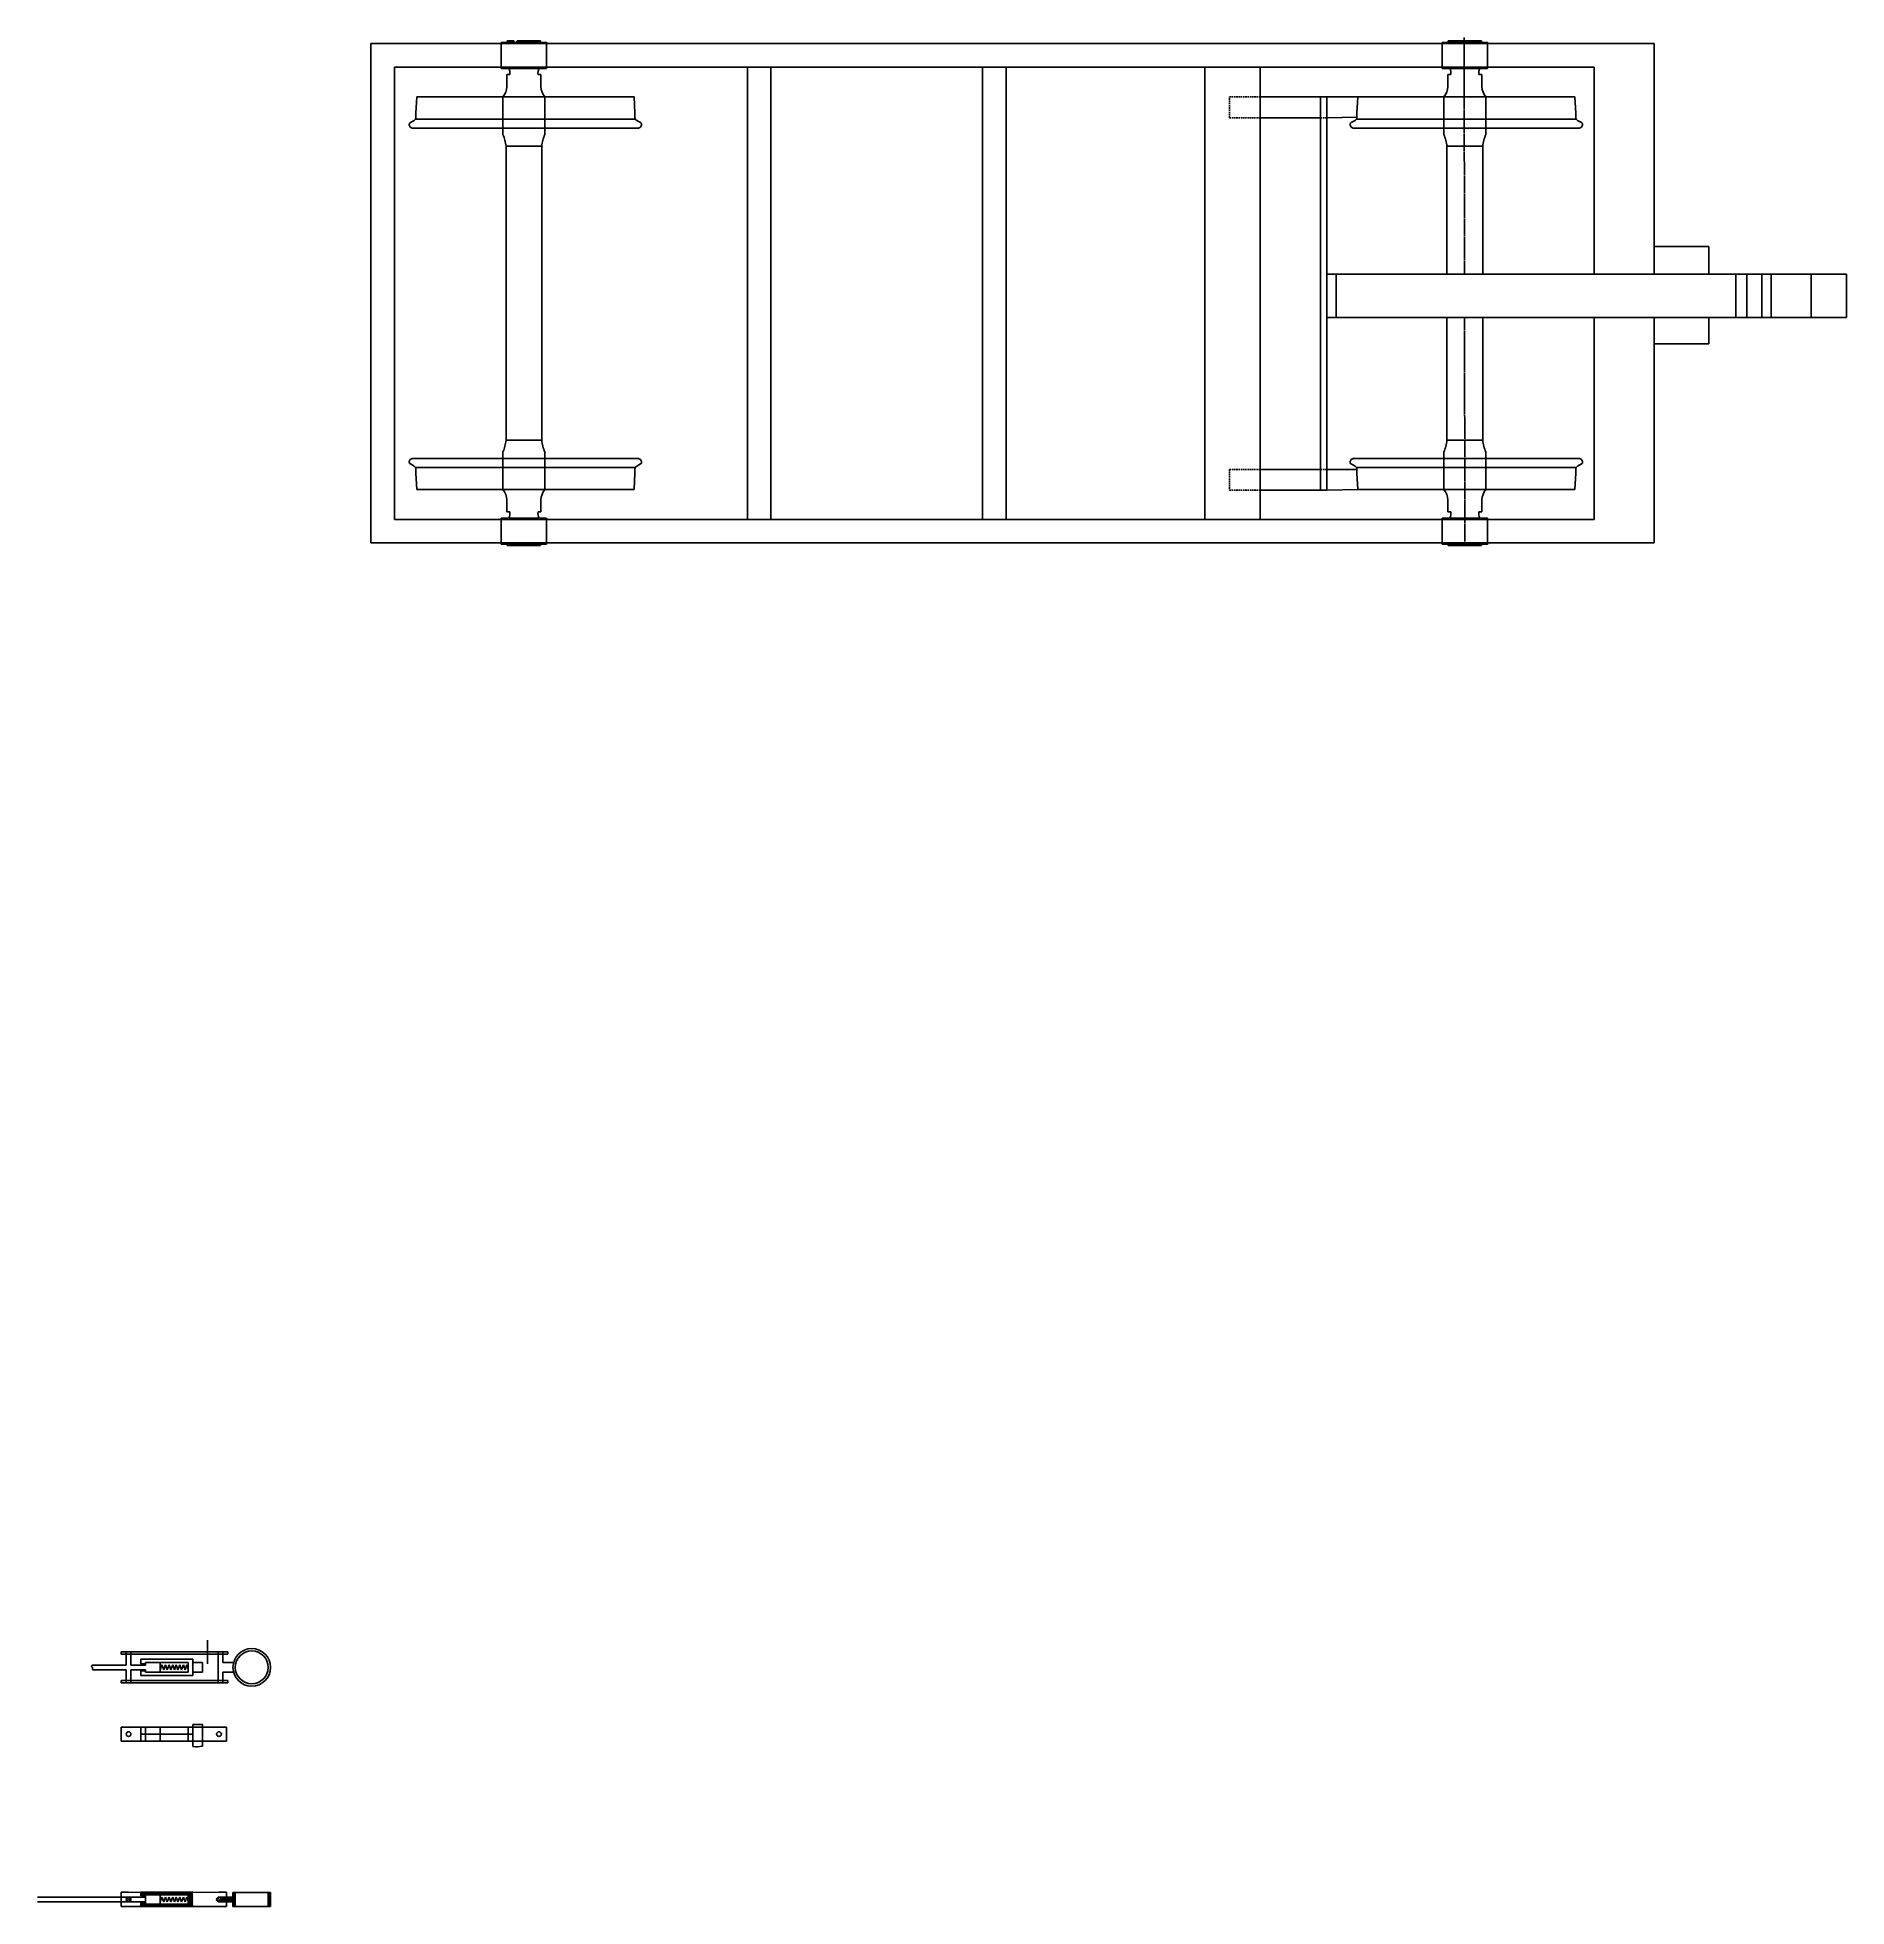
# Model space of a CAD drawing. Header units: millimetres. Extents: x -5057 to 33615, y -6628 to 11138.
# Drawn here: x 15560 to 23252, y 3190 to 11138 of the extents above; entities that cross this region are included whole.
import ezdxf

# ---------------------------------------------------------------- set-up
doc = ezdxf.new("R2010")
doc.units = ezdxf.units.MM
for name, pattern in [('ACISOTGL', [3, 2, -1]), ('ACISOWELD', [3, 2, -1]), ('AM_ISO08W050', [18, 12, -1.5, 3, -1.5]), ('HIDDEN', [9.525, 6.35, -3.175])]:
    doc.linetypes.add(name, pattern=pattern)

msp = doc.modelspace()

# ---------------------------------------------------------------- hatches: boundary and pattern name
h = msp.add_hatch()
h.set_pattern_fill('ANSI31', color=256, scale=2)
h.set_pattern_definition([(45, (6138.813, -843.377), (-4.490128, 4.490128), [])])
edge = h.paths.add_edge_path()
edge.add_arc((15948.02, 3220.046), 10, 0, 360)
edge = h.paths.add_edge_path()
edge.add_arc((16332.251, 3220.046), 10, 0, 360)
h = msp.add_hatch()
h.set_pattern_fill('ANSI31', color=256)
h.set_pattern_definition([(45, (6081.0773, -843.3768), (-2.245064, 2.245064), [])])
h.paths.add_polyline_path([(16221.677, 3250.349), (15999.614, 3250.349), (15999.614, 3235.046), (16019.614, 3235.046), (16019.614, 3240.046), (16201.727, 3240.046), (16201.727, 3220.046), (16221.677, 3220.046)])
h.paths.add_polyline_path([(16221.677, 3220.046), (16201.727, 3220.046), (16201.727, 3200.046), (16019.614, 3200.046), (16019.614, 3205.046), (15999.614, 3205.046), (15999.614, 3189.744), (16221.677, 3189.744)])
h = msp.add_hatch()
h.set_pattern_fill('ANSI31', color=256, angle=90)
h.set_pattern_definition([(135, (6081.0773, -843.3768), (-2.245064, -2.245064), [])])
h.paths.add_polyline_path([(16391.589, 3210.046), (16391.589, 3189.744), (16401.589, 3189.744), (16401.589, 3249.676), (16391.589, 3249.676), (16391.589, 3230.837), (16331.984, 3230.043, -0.42203967), (16342.251, 3220.046, -0.41421356), (16332.251, 3210.046)])
h.paths.add_polyline_path([(16541.567, 3189.744), (16551.567, 3189.744), (16551.567, 3249.676), (16541.567, 3249.676)])

# ---------------------------------------------------------------- linework, layer by layer
at = {"linetype": 'AM_ISO08W050'}
for p, q in [((21625.692, 11138.102), (21627.019, 10131.731)), ((21627.263, 9946.326), (21628.535, 8980.948))]:
    msp.add_line(p, q, dxfattribs=at)
for p, q in [((16978.412, 9088.184), (16978.412, 11111.474)), ((16978.412, 11111.474), (17725.078, 11111.474)), ((17558.535, 11116.948), (17532.115, 11116.948)), ((17532.115, 11105.948), (17532.115, 11116.948)), ((17558.535, 11116.948), (17532.115, 11116.948)), ((17532.115, 11105.948), (17532.115, 11116.948)), ((17532.115, 11017.948), (17532.115, 11105.948)), ((17557.535, 11117.948), (17557.535, 11122.948)), ((17557.535, 11122.948), (17587.32, 11122.948)), ((17557.535, 11117.948), (17557.535, 11122.948)), ((17557.535, 11122.948), (17587.32, 11122.948)), ((17557.535, 11117.948), (17564.221, 11117.948)), ((17557.535, 11117.948), (17564.221, 11117.948)), ((17564.221, 11116.948), (17558.535, 11116.941)), ((17692.849, 11116.948), (17558.535, 11116.941)), ((17564.221, 11117.948), (17589.066, 11117.948)), ((17564.221, 11117.948), (17589.066, 11117.948)), ((17564.221, 11116.942), (17564.221, 11117.948)), ((17564.285, 11117.948), (17589.066, 11117.948)), ((17564.285, 11117.948), (17589.066, 11117.948)), ((17564.285, 11117.948), (17589.066, 11117.948)), ((17564.285, 11117.948), (17589.066, 11117.948)), ((17589.066, 11117.948), (17589.86, 11117.948)), ((17589.066, 11117.948), (17589.86, 11117.948)), ((17596.21, 11118.948), (17597.004, 11118.948)), ((17596.21, 11118.948), (17597.004, 11118.948)), ((17596.21, 11117.948), (17597.004, 11117.948)), ((17596.21, 11117.948), (17597.004, 11117.948)), ((17597.004, 11117.948), (17692.785, 11117.948)), ((17597.004, 11117.948), (17692.785, 11117.948)), ((17597.004, 11117.948), (17699.522, 11117.948)), ((17597.004, 11117.948), (17692.785, 11117.948)), ((17597.004, 11117.948), (17692.785, 11117.948)), ((17597.004, 11117.948), (17699.522, 11117.948)), ((17598.036, 11123.948), (17598.75, 11123.948)), ((17598.75, 11122.948), (17628.535, 11122.948)), ((17598.75, 11122.948), (17628.535, 11122.948)), ((17628.535, 11123.948), (17628.535, 11124.842)), ((17628.535, 11123.948), (17628.535, 11124.842)), ((17628.535, 11122.948), (17699.522, 11122.948)), ((17628.535, 11122.948), (17699.522, 11122.948)), ((17628.535, 11117.948), (17628.535, 11118.948)), ((17628.535, 11117.948), (17628.535, 11118.948)), ((17698.527, 11116.948), (17692.849, 11116.948)), ((17698.527, 11116.948), (17692.849, 11116.948)), ((17698.524, 11116.975), (17724.955, 11117.001)), ((17698.524, 11116.975), (17724.955, 11117.001)), ((17699.522, 11117.948), (17699.522, 11122.948)), ((17699.522, 11117.948), (17699.522, 11122.948)), ((17704.537, 11113.698), (17704.541, 11113.698)), ((17704.537, 11113.698), (17704.541, 11113.698)), ((17724.955, 11117.948), (17724.955, 11005.948)), ((17724.955, 11117.948), (17724.955, 11005.948)), ((17724.955, 11111.474), (22278.412, 11111.474)), ((21558.535, 11116.948), (21532.115, 11116.948)), ((21532.115, 11105.948), (21532.115, 11116.948)), ((21558.535, 11116.948), (21532.115, 11116.948)), ((21532.115, 11105.948), (21532.115, 11116.948)), ((21532.115, 11017.948), (21532.115, 11105.948)), ((21557.535, 11117.948), (21557.535, 11122.948)), ((21557.535, 11122.948), (21587.32, 11122.948)), ((21557.535, 11117.948), (21557.535, 11122.948)), ((21557.535, 11122.948), (21598.75, 11122.948)), ((21557.535, 11117.948), (21564.221, 11117.948)), ((21557.535, 11117.948), (21564.221, 11117.948)), ((21564.221, 11116.948), (21558.535, 11116.941)), ((21692.849, 11116.948), (21558.535, 11116.941)), ((21564.221, 11117.948), (21589.066, 11117.948)), ((21564.221, 11117.948), (21589.066, 11117.948)), ((21564.221, 11116.942), (21564.221, 11117.948)), ((21564.285, 11117.948), (21589.066, 11117.948)), ((21564.285, 11117.948), (21589.066, 11117.948)), ((21564.285, 11117.948), (21589.066, 11117.948)), ((21564.285, 11117.948), (21589.066, 11117.948)), ((21589.066, 11117.948), (21589.86, 11117.948)), ((21589.066, 11117.948), (21596.21, 11117.948)), ((21596.21, 11117.948), (21597.004, 11117.948)), ((21596.21, 11117.948), (21597.004, 11117.948)), ((21597.004, 11117.948), (21692.785, 11117.948)), ((21597.004, 11117.948), (21692.785, 11117.948)), ((21597.004, 11117.948), (21699.522, 11117.948)), ((21597.004, 11117.948), (21692.785, 11117.948)), ((21597.004, 11117.948), (21692.785, 11117.948)), ((21597.004, 11117.948), (21699.522, 11117.948)), ((21598.75, 11122.948), (21628.535, 11122.948)), ((21598.75, 11122.948), (21628.535, 11122.948)), ((21628.535, 11122.948), (21699.522, 11122.948)), ((21628.535, 11122.948), (21699.522, 11122.948)), ((21687.217, 11116.942), (21687.217, 11117.948)), ((21698.527, 11116.948), (21692.849, 11116.948)), ((21698.527, 11116.948), (21692.849, 11116.948)), ((21698.524, 11116.975), (21724.955, 11117.001)), ((21698.524, 11116.975), (21724.955, 11117.001)), ((21699.522, 11117.948), (21699.522, 11122.948)), ((21699.522, 11117.948), (21699.522, 11122.948)), ((21724.955, 11117.948), (21724.955, 11005.948)), ((21724.955, 11117.948), (21724.955, 11005.948)), ((22433.772, 11111.474), (22278.412, 11111.474)), ((22433.772, 10131.731), (22433.772, 11111.474)), ((22433.772, 11111.474), (22433.772, 10131.731)), ((17078.412, 9088.184), (17078.412, 11011.711)), ((17628.412, 11011.711), (17078.412, 11011.711)), ((17532.115, 11017.948), (17532.115, 11014.448)), ((17532.115, 11017.948), (17532.115, 11014.448)), ((17532.115, 11009.18), (17532.115, 11014.448)), ((17532.115, 11009.18), (17532.115, 11014.448)), ((17532.115, 11005.948), (17532.115, 11009.18)), ((17532.115, 11005.948), (17532.115, 11009.18)), ((17532.115, 11005.948), (17561.381, 11005.948)), ((17532.115, 11005.948), (17561.381, 11005.948)), ((17556.035, 10979.948), (17556.035, 10928.948)), ((17556.035, 10979.948), (17568.535, 10979.948)), ((17556.035, 10979.948), (17556.035, 10928.948)), ((17556.035, 10979.948), (17568.535, 10979.948)), ((17561.381, 11005.948), (17564.221, 11005.948)), ((17561.381, 11005.948), (17564.221, 11005.948)), ((17561.381, 11005.948), (17564.221, 11005.948)), ((17561.381, 11005.948), (17564.221, 11005.948)), ((17564.221, 11005.948), (17692.785, 11005.948)), ((17628.412, 11011.711), (18628.412, 11011.711)), ((17688.535, 10979.948), (17701.035, 10979.948)), ((17688.535, 10979.948), (17701.035, 10979.948)), ((17695.689, 11005.948), (17692.849, 11005.948)), ((17695.689, 11005.948), (17692.849, 11005.948)), ((17695.689, 11005.948), (17692.849, 11005.948)), ((17695.689, 11005.948), (17692.849, 11005.948)), ((17724.955, 11005.948), (17695.689, 11005.948)), ((17724.955, 11005.948), (17695.689, 11005.948)), ((17701.035, 10979.948), (17701.035, 10928.948)), ((17701.035, 10979.948), (17701.035, 10928.948)), ((18578.412, 9088.184), (18578.412, 11011.711)), ((18628.412, 11011.711), (19628.412, 11011.711)), ((18678.412, 9088.184), (18678.412, 11011.711)), ((19578.412, 9088.184), (19578.412, 11011.711)), ((19628.412, 11011.711), (20628.412, 11011.711)), ((19678.412, 9088.184), (19678.412, 11011.711)), ((20522.51, 9088.184), (20522.51, 11011.711)), ((20758.163, 11011.711), (20550.363, 11011.711)), ((20628.412, 11011.711), (21628.412, 11011.711)), ((20758.163, 9088.184), (20758.163, 11011.711)), ((21532.115, 11017.948), (21532.115, 11014.448)), ((21532.115, 11017.948), (21532.115, 11014.448)), ((21532.115, 11009.18), (21532.115, 11014.448)), ((21532.115, 11009.18), (21532.115, 11014.448)), ((21532.115, 11005.948), (21532.115, 11009.18)), ((21532.115, 11005.948), (21532.115, 11009.18)), ((21532.115, 11005.948), (21561.381, 11005.948)), ((21532.115, 11005.948), (21561.381, 11005.948)), ((21556.035, 10979.948), (21556.035, 10928.948)), ((21556.035, 10979.948), (21568.535, 10979.948)), ((21556.035, 10979.948), (21556.035, 10928.948)), ((21556.035, 10979.948), (21568.535, 10979.948)), ((21561.381, 11005.948), (21564.221, 11005.948)), ((21561.381, 11005.948), (21564.221, 11005.948)), ((21561.381, 11005.948), (21564.221, 11005.948)), ((21561.381, 11005.948), (21564.221, 11005.948)), ((21564.221, 11005.948), (21692.785, 11005.948)), ((21628.412, 11011.711), (22178.412, 11011.711)), ((21688.535, 10979.948), (21701.035, 10979.948)), ((21688.535, 10979.948), (21701.035, 10979.948)), ((21695.689, 11005.948), (21692.849, 11005.948)), ((21695.689, 11005.948), (21692.849, 11005.948)), ((21695.689, 11005.948), (21692.849, 11005.948)), ((21695.689, 11005.948), (21692.849, 11005.948)), ((21724.955, 11005.948), (21695.689, 11005.948)), ((21724.955, 11005.948), (21695.689, 11005.948)), ((21701.035, 10979.948), (21701.035, 10928.948)), ((21701.035, 10979.948), (21701.035, 10928.948)), ((22178.412, 10131.731), (22178.412, 11011.711)), ((17169.735, 10815.448), (17173.207, 10884.948)), ((17169.735, 10815.448), (17173.207, 10884.948)), ((17169.735, 10798.855), (17169.735, 10815.448)), ((17169.735, 10798.855), (17169.735, 10815.448)), ((18096.563, 10884.948), (17173.207, 10884.948)), ((18096.563, 10884.948), (17173.207, 10884.948)), ((17539.535, 10884.948), (17539.535, 10724.948)), ((17628.535, 10884.948), (17539.535, 10884.948)), ((17539.535, 10884.948), (17539.535, 10724.948)), ((17628.535, 10884.948), (17539.535, 10884.948)), ((17628.535, 10884.948), (17717.535, 10884.948)), ((17628.535, 10884.948), (17717.535, 10884.948)), ((17717.535, 10724.948), (17717.535, 10884.948)), ((17717.535, 10724.948), (17717.535, 10884.948)), ((18100.035, 10815.448), (18096.563, 10884.948)), ((18100.035, 10815.448), (18096.563, 10884.948)), ((18100.035, 10798.855), (18100.035, 10815.448)), ((18100.035, 10798.855), (18100.035, 10815.448)), ((21014.915, 10884.948), (20758.163, 10884.948)), ((21014.915, 9212.641), (21014.915, 10884.948)), ((21014.915, 10884.948), (21041.517, 10884.948)), ((21041.517, 9212.641), (21041.517, 10884.948)), ((21041.517, 10884.948), (21173.207, 10884.948)), ((21041.517, 10884.948), (21041.517, 10796.548)), ((21169.735, 10815.448), (21173.207, 10884.948)), ((21169.735, 10815.448), (21173.207, 10884.948)), ((21173.207, 10884.948), (21169.735, 10815.448)), ((21169.735, 10798.855), (21169.735, 10815.448)), ((21169.735, 10798.855), (21169.735, 10815.448)), ((22096.563, 10884.948), (21173.207, 10884.948)), ((22096.563, 10884.948), (21173.207, 10884.948)), ((21539.535, 10884.948), (21539.535, 10724.948)), ((21628.535, 10884.948), (21539.535, 10884.948)), ((21539.535, 10884.948), (21539.535, 10724.948)), ((21628.535, 10884.948), (21539.535, 10884.948)), ((21628.535, 10884.948), (21717.535, 10884.948)), ((21628.535, 10884.948), (21717.535, 10884.948)), ((21717.535, 10724.948), (21717.535, 10884.948)), ((21717.535, 10724.948), (21717.535, 10884.948)), ((22100.035, 10815.448), (22096.563, 10884.948)), ((22100.035, 10815.448), (22096.563, 10884.948)), ((22100.035, 10798.855), (22100.035, 10815.448)), ((22100.035, 10798.855), (22100.035, 10815.448)), ((17145.817, 10775.809), (17142.671, 10773.993)), ((17145.817, 10775.809), (17142.671, 10773.993)), ((17161.735, 10784.999), (17145.817, 10775.809)), ((17161.735, 10784.999), (17145.817, 10775.809)), ((17157.235, 10751.948), (18112.535, 10751.948)), ((17157.235, 10751.948), (18112.535, 10751.948)), ((18102.179, 10790.855), (17167.592, 10790.855)), ((18102.179, 10790.855), (17167.592, 10790.855)), ((18108.035, 10784.999), (18123.954, 10775.809)), ((18108.035, 10784.999), (18123.954, 10775.809)), ((18123.954, 10775.809), (18127.099, 10773.993)), ((18123.954, 10775.809), (18127.099, 10773.993)), ((18128.535, 10768.053), (18128.535, 10767.948)), ((18128.535, 10768.053), (18128.535, 10767.948)), ((20758.163, 10796.548), (21014.915, 10796.548)), ((21041.517, 10796.548), (21169.735, 10798.855)), ((21145.817, 10775.809), (21142.671, 10773.993)), ((21145.817, 10775.809), (21142.671, 10773.993)), ((21161.735, 10784.999), (21145.817, 10775.809)), ((21161.735, 10784.999), (21145.817, 10775.809)), ((21157.235, 10751.948), (22112.535, 10751.948)), ((21157.235, 10751.948), (22112.535, 10751.948)), ((22102.179, 10790.855), (21167.592, 10790.855)), ((22102.179, 10790.855), (21167.592, 10790.855)), ((22108.035, 10784.999), (22123.954, 10775.809)), ((22108.035, 10784.999), (22123.954, 10775.809)), ((22123.954, 10775.809), (22127.099, 10773.993)), ((22123.954, 10775.809), (22127.099, 10773.993)), ((22128.535, 10768.053), (22128.535, 10767.948)), ((22128.535, 10768.053), (22128.535, 10767.948)), ((17552.535, 9424.948), (17552.535, 10674.948)), ((17628.535, 10674.948), (17552.535, 10674.948)), ((17552.535, 9424.948), (17552.535, 10674.948)), ((17628.535, 10674.948), (17552.535, 10674.948)), ((17628.535, 10674.948), (17704.535, 10674.948)), ((17628.535, 10674.948), (17704.535, 10674.948)), ((17704.535, 9424.948), (17704.535, 10674.948)), ((17704.535, 9424.948), (17704.535, 10674.948)), ((21552.535, 10131.731), (21552.535, 10674.948)), ((21628.535, 10674.948), (21552.535, 10674.948)), ((21552.535, 10131.731), (21552.535, 10674.948)), ((21628.535, 10674.948), (21552.535, 10674.948)), ((21628.535, 10674.948), (21704.535, 10674.948)), ((21628.535, 10674.948), (21704.535, 10674.948)), ((21704.535, 10131.731), (21704.535, 10674.948)), ((21704.535, 10131.731), (21704.535, 10674.948)), ((22433.772, 10131.731), (22433.772, 10248.897)), ((22433.772, 10248.897), (22665.472, 10248.897)), ((22665.472, 10248.897), (22665.472, 10131.731)), ((20758.163, 10049.961), (20758.163, 10131.731)), ((21014.915, 10131.731), (21014.915, 9971.352)), ((21041.517, 10049.924), (21041.517, 10131.731)), ((21041.517, 10131.731), (22891.759, 10131.731)), ((21081.545, 9946.326), (21081.545, 10131.731)), ((22779.993, 9946.326), (22779.993, 10131.731)), ((22826.745, 9946.326), (22826.745, 10131.731)), ((22891.759, 10131.731), (22891.759, 9946.326)), ((22891.759, 10131.731), (23251.5, 10131.731)), ((22930.429, 9946.326), (22930.429, 10131.731)), ((23100.303, 9946.326), (23100.303, 10131.731)), ((23251.5, 10131.731), (23251.5, 9946.326)), ((22891.759, 9946.326), (21041.517, 9946.326)), ((21552.535, 9424.948), (21552.535, 9946.326)), ((21552.535, 9424.948), (21552.535, 9946.326)), ((21704.535, 9424.948), (21704.535, 9946.326)), ((21704.535, 9424.948), (21704.535, 9946.326)), ((22178.412, 9088.184), (22178.412, 9946.326)), ((22433.772, 8988.421), (22433.772, 9946.326)), ((22433.772, 9835.108), (22433.772, 9946.326)), ((22665.472, 9946.326), (22665.472, 9835.108)), ((23251.5, 9946.326), (22891.759, 9946.326)), ((22665.472, 9835.108), (22433.772, 9835.108)), ((17628.535, 9424.948), (17552.535, 9424.948)), ((17628.535, 9424.948), (17552.535, 9424.948)), ((17628.535, 9424.948), (17704.535, 9424.948)), ((17628.535, 9424.948), (17704.535, 9424.948)), ((21628.535, 9424.948), (21552.535, 9424.948)), ((21628.535, 9424.948), (21552.535, 9424.948)), ((21628.535, 9424.948), (21704.535, 9424.948)), ((21628.535, 9424.948), (21704.535, 9424.948)), ((17145.817, 9324.087), (17142.671, 9325.903)), ((17145.817, 9324.087), (17142.671, 9325.903)), ((17161.735, 9314.897), (17145.817, 9324.087)), ((17161.735, 9314.897), (17145.817, 9324.087)), ((17157.235, 9347.948), (18112.535, 9347.948)), ((17157.235, 9347.948), (18112.535, 9347.948)), ((18102.179, 9309.04), (17167.592, 9309.04)), ((18102.179, 9309.04), (17167.592, 9309.04)), ((17169.735, 9301.04), (17169.735, 9284.448)), ((17169.735, 9301.04), (17169.735, 9284.448)), ((17539.535, 9214.948), (17539.535, 9374.948)), ((17539.535, 9214.948), (17539.535, 9374.948)), ((17717.535, 9374.948), (17717.535, 9214.948)), ((17717.535, 9374.948), (17717.535, 9214.948)), ((18100.035, 9301.04), (18100.035, 9284.448)), ((18100.035, 9301.04), (18100.035, 9284.448)), ((18108.035, 9314.897), (18123.954, 9324.087)), ((18108.035, 9314.897), (18123.954, 9324.087)), ((18123.954, 9324.087), (18127.099, 9325.903)), ((18123.954, 9324.087), (18127.099, 9325.903)), ((18128.535, 9331.843), (18128.535, 9331.948)), ((18128.535, 9331.843), (18128.535, 9331.948)), ((20758.163, 9212.641), (20758.163, 9301.04)), ((20758.163, 9301.04), (21014.915, 9301.04)), ((21041.517, 9212.641), (21041.517, 9301.04)), ((21041.517, 9301.04), (21169.735, 9301.04)), ((21145.817, 9324.087), (21142.671, 9325.903)), ((21145.817, 9324.087), (21142.671, 9325.903)), ((21161.735, 9314.897), (21145.817, 9324.087)), ((21161.735, 9314.897), (21145.817, 9324.087)), ((21157.235, 9347.948), (22112.535, 9347.948)), ((21157.235, 9347.948), (22112.535, 9347.948)), ((22102.179, 9309.04), (21167.592, 9309.04)), ((22102.179, 9309.04), (21167.592, 9309.04)), ((21169.735, 9301.04), (21169.735, 9284.448)), ((21169.735, 9301.04), (21169.735, 9284.448)), ((21539.535, 9214.948), (21539.535, 9374.948)), ((21539.535, 9214.948), (21539.535, 9374.948)), ((21717.535, 9374.948), (21717.535, 9214.948)), ((21717.535, 9374.948), (21717.535, 9214.948)), ((22100.035, 9301.04), (22100.035, 9284.448)), ((22100.035, 9301.04), (22100.035, 9284.448)), ((22108.035, 9314.897), (22123.954, 9324.087)), ((22108.035, 9314.897), (22123.954, 9324.087)), ((22123.954, 9324.087), (22127.099, 9325.903)), ((22123.954, 9324.087), (22127.099, 9325.903)), ((22128.535, 9331.843), (22128.535, 9331.948)), ((22128.535, 9331.843), (22128.535, 9331.948)), ((17169.735, 9284.448), (17173.207, 9214.948)), ((17169.735, 9284.448), (17173.207, 9214.948)), ((18100.035, 9284.448), (18096.563, 9214.948)), ((18100.035, 9284.448), (18096.563, 9214.948)), ((21169.735, 9284.448), (21173.207, 9214.948)), ((21169.735, 9284.448), (21173.207, 9214.948)), ((22100.035, 9284.448), (22096.563, 9214.948)), ((22100.035, 9284.448), (22096.563, 9214.948)), ((18096.563, 9214.948), (17173.207, 9214.948)), ((18096.563, 9214.948), (17173.207, 9214.948)), ((17628.535, 9214.948), (17539.535, 9214.948)), ((17628.535, 9214.948), (17539.535, 9214.948)), ((17556.035, 9119.948), (17556.035, 9170.948)), ((17556.035, 9119.948), (17556.035, 9170.948)), ((17628.535, 9214.948), (17717.535, 9214.948)), ((17628.535, 9214.948), (17717.535, 9214.948)), ((17701.035, 9119.948), (17701.035, 9170.948)), ((17701.035, 9119.948), (17701.035, 9170.948)), ((21014.915, 9212.641), (20758.163, 9212.641)), ((21014.915, 9212.641), (21041.517, 9212.641)), ((21173.207, 9214.948), (21041.517, 9212.641)), ((22096.563, 9214.948), (21173.207, 9214.948)), ((22096.563, 9214.948), (21173.207, 9214.948)), ((21628.535, 9214.948), (21539.535, 9214.948)), ((21628.535, 9214.948), (21539.535, 9214.948)), ((21556.035, 9119.948), (21556.035, 9170.948)), ((21556.035, 9119.948), (21556.035, 9170.948)), ((21628.535, 9214.948), (21717.535, 9214.948)), ((21628.535, 9214.948), (21717.535, 9214.948)), ((21701.035, 9119.948), (21701.035, 9170.948)), ((21701.035, 9119.948), (21701.035, 9170.948)), ((16978.412, 9088.184), (16978.412, 8988.421)), ((17628.412, 9088.184), (17078.412, 9088.184)), ((17532.115, 9093.948), (17561.381, 9093.948)), ((17532.115, 9093.948), (17532.115, 9090.716)), ((17532.115, 9093.948), (17561.381, 9093.948)), ((17532.115, 9093.948), (17532.115, 9090.716)), ((17532.115, 9090.716), (17532.115, 9085.448)), ((17532.115, 9090.716), (17532.115, 9085.448)), ((17532.115, 9081.948), (17532.115, 9085.448)), ((17532.115, 9081.948), (17532.115, 9085.448)), ((17532.115, 9081.948), (17532.115, 8993.948)), ((17556.035, 9119.948), (17568.535, 9119.948)), ((17556.035, 9119.948), (17568.535, 9119.948)), ((17564.221, 9093.948), (17692.785, 9093.948)), ((17628.412, 9088.184), (18628.412, 9088.184)), ((17688.535, 9119.948), (17701.035, 9119.948)), ((17688.535, 9119.948), (17701.035, 9119.948)), ((17724.955, 9093.948), (17695.689, 9093.948)), ((17724.955, 9093.948), (17695.689, 9093.948)), ((17724.955, 8982.894), (17724.955, 9093.948)), ((17724.955, 8982.894), (17724.955, 9093.948)), ((18628.412, 9088.184), (19628.412, 9088.184)), ((19628.412, 9088.184), (20628.412, 9088.184)), ((20628.412, 9088.184), (21628.412, 9088.184)), ((21532.115, 9093.948), (21561.381, 9093.948)), ((21532.115, 9093.948), (21532.115, 9090.716)), ((21532.115, 9093.948), (21561.381, 9093.948)), ((21532.115, 9093.948), (21532.115, 9090.716)), ((21532.115, 9090.716), (21532.115, 9085.448)), ((21532.115, 9090.716), (21532.115, 9085.448)), ((21532.115, 9081.948), (21532.115, 9085.448)), ((21532.115, 9081.948), (21532.115, 9085.448)), ((21532.115, 9081.948), (21532.115, 8993.948)), ((21556.035, 9119.948), (21568.535, 9119.948)), ((21556.035, 9119.948), (21568.535, 9119.948)), ((21564.221, 9093.948), (21692.785, 9093.948)), ((21628.412, 9088.184), (22178.412, 9088.184)), ((21688.535, 9119.948), (21701.035, 9119.948)), ((21688.535, 9119.948), (21701.035, 9119.948)), ((21724.955, 9093.948), (21695.689, 9093.948)), ((21724.955, 9093.948), (21695.689, 9093.948)), ((21724.955, 8981.948), (21724.955, 9093.948)), ((21724.955, 8981.948), (21724.955, 9093.948)), ((16978.412, 8988.421), (17725.078, 8988.421)), ((17532.115, 8993.948), (17532.115, 8982.948)), ((17532.115, 8993.948), (17532.115, 8982.948)), ((17558.535, 8982.948), (17532.115, 8982.948)), ((17558.535, 8982.948), (17532.115, 8982.948)), ((17557.535, 8981.948), (17564.221, 8981.948)), ((17557.535, 8981.948), (17557.535, 8976.948)), ((17557.535, 8981.948), (17564.221, 8981.948)), ((17557.535, 8981.948), (17557.535, 8976.948)), ((17564.221, 8982.948), (17558.535, 8982.954)), ((17692.849, 8982.948), (17558.535, 8982.954)), ((17564.221, 8982.954), (17564.221, 8981.948)), ((17564.221, 8981.948), (17589.066, 8981.948)), ((17564.221, 8981.948), (17589.066, 8981.948)), ((17564.285, 8981.948), (17589.066, 8981.948)), ((17564.285, 8981.948), (17589.066, 8981.948)), ((17564.285, 8981.948), (17589.066, 8981.948)), ((17564.285, 8981.948), (17589.066, 8981.948)), ((17589.066, 8981.948), (17589.86, 8981.948)), ((17589.066, 8981.948), (17596.21, 8981.948)), ((17596.21, 8981.948), (17597.004, 8981.948)), ((17596.21, 8981.948), (17597.004, 8981.948)), ((17597.004, 8981.948), (17692.785, 8981.948)), ((17597.004, 8981.948), (17692.785, 8981.948)), ((17597.004, 8981.948), (17699.522, 8981.948)), ((17597.004, 8981.948), (17692.785, 8981.948)), ((17597.004, 8981.948), (17692.785, 8981.948)), ((17698.527, 8982.948), (17692.849, 8982.948)), ((17698.527, 8982.948), (17692.849, 8982.948)), ((17698.524, 8982.921), (17724.955, 8982.894)), ((17698.524, 8982.921), (17724.955, 8982.894)), ((17699.522, 8981.948), (17699.522, 8976.948)), ((17699.522, 8981.948), (17699.522, 8976.948)), ((17724.955, 8988.421), (22278.412, 8988.421)), ((21532.115, 8993.948), (21532.115, 8982.948)), ((21532.115, 8993.948), (21532.115, 8982.948)), ((21558.535, 8982.948), (21532.115, 8982.948)), ((21558.535, 8982.948), (21532.115, 8982.948)), ((21557.535, 8981.948), (21564.221, 8981.948)), ((21557.535, 8981.948), (21557.535, 8976.948)), ((21557.535, 8981.948), (21564.221, 8981.948)), ((21557.535, 8981.948), (21557.535, 8976.948)), ((21564.221, 8982.948), (21558.535, 8982.954)), ((21692.849, 8982.948), (21558.535, 8982.954)), ((21564.221, 8982.954), (21564.221, 8981.948)), ((21564.221, 8981.948), (21589.066, 8981.948)), ((21564.221, 8981.948), (21589.066, 8981.948)), ((21564.285, 8981.948), (21589.066, 8981.948)), ((21564.285, 8981.948), (21589.066, 8981.948)), ((21564.285, 8981.948), (21589.066, 8981.948)), ((21564.285, 8981.948), (21589.066, 8981.948)), ((21589.066, 8981.948), (21589.86, 8981.948)), ((21589.066, 8981.948), (21596.21, 8981.948)), ((21596.21, 8981.948), (21597.004, 8981.948)), ((21596.21, 8981.948), (21597.004, 8981.948)), ((21597.004, 8981.948), (21692.785, 8981.948)), ((21597.004, 8981.948), (21692.785, 8981.948)), ((21597.004, 8981.948), (21699.522, 8981.948)), ((21597.004, 8981.948), (21692.785, 8981.948)), ((21597.004, 8981.948), (21692.785, 8981.948)), ((21597.004, 8981.948), (21699.522, 8981.948)), ((21628.535, 8981.948), (21628.535, 8980.948)), ((21628.535, 8981.948), (21628.535, 8980.948)), ((21687.217, 8982.954), (21687.217, 8981.948)), ((21698.527, 8982.948), (21692.849, 8982.948)), ((21698.527, 8982.948), (21692.849, 8982.948)), ((21698.524, 8982.921), (21724.955, 8982.894)), ((21698.524, 8982.921), (21724.955, 8982.894)), ((21699.522, 8981.948), (21699.522, 8976.948)), ((21699.522, 8981.948), (21699.522, 8976.948)), ((22433.772, 8988.421), (22278.412, 8988.421)), ((17557.535, 8976.948), (17587.32, 8976.948)), ((17557.535, 8976.948), (17598.75, 8976.948)), ((17598.75, 8976.948), (17628.535, 8976.948)), ((17598.75, 8976.948), (17628.535, 8976.948)), ((17628.535, 8976.948), (17699.522, 8976.948)), ((17628.535, 8976.948), (17699.522, 8976.948)), ((21557.535, 8976.948), (21587.32, 8976.948)), ((21557.535, 8976.948), (21598.75, 8976.948)), ((21598.75, 8976.948), (21628.535, 8976.948)), ((21598.75, 8976.948), (21628.535, 8976.948)), ((21628.535, 8976.948), (21699.522, 8976.948)), ((21628.535, 8976.948), (21699.522, 8976.948)), ((21628.535, 8975.948), (21628.535, 8975.054)), ((21628.535, 8975.948), (21628.535, 8975.054)), ((16282.709, 4322.242), (16282.709, 4222.479)), ((15938.02, 4217.006), (15792.716, 4217.006)), ((15916.818, 4262.982), (15916.818, 4272.982)), ((15938.02, 4272.982), (15916.818, 4272.982)), ((15958.02, 4262.982), (15916.818, 4262.982)), ((15938.02, 4272.982), (16088.542, 4272.982)), ((15938.02, 4272.982), (16088.542, 4272.982)), ((15938.02, 4217.006), (15938.02, 4262.982)), ((15938.02, 4217.006), (15938.02, 4262.982)), ((15938.259, 4273.016), (16088.781, 4273.016)), ((15958.02, 4262.982), (16088.542, 4262.982)), ((15958.02, 4262.982), (15958.02, 4252.982)), ((15958.02, 4217.006), (15958.02, 4252.982)), ((15958.02, 4217.006), (15958.02, 4252.982)), ((16019.475, 4217.006), (15958.02, 4217.006)), ((15999.614, 4222.04), (15999.614, 4242.04)), ((15999.614, 4242.04), (16120.136, 4242.04)), ((16019.475, 4222.04), (15999.614, 4222.04)), ((16019.475, 4217.006), (16019.475, 4227.006)), ((16019.475, 4217.006), (16019.475, 4227.006)), ((16019.475, 4227.006), (16081.795, 4227.006)), ((16081.821, 4187.047), (16081.795, 4227.006)), ((16081.795, 4227.006), (16201.727, 4227.006)), ((16082.113, 4197.04), (16089.855, 4217.04)), ((16088.542, 4272.982), (16128.542, 4272.982)), ((16088.542, 4272.982), (16128.542, 4272.982)), ((16088.542, 4262.982), (16128.542, 4262.982)), ((16089.855, 4217.04), (16097.267, 4197.04)), ((16097.267, 4197.04), (16105.009, 4217.04)), ((16105.009, 4217.04), (16112.421, 4197.04)), ((16112.421, 4197.04), (16120.163, 4217.04)), ((16120.136, 4242.04), (16160.136, 4242.04)), ((16120.163, 4217.04), (16127.574, 4197.04)), ((16127.574, 4197.04), (16135.317, 4217.04)), ((16128.542, 4272.982), (16349.238, 4272.982)), ((16128.542, 4272.982), (16349.238, 4272.982)), ((16128.542, 4262.982), (16329.238, 4262.982)), ((16135.317, 4217.04), (16142.728, 4197.04)), ((16142.728, 4197.04), (16150.47, 4217.04)), ((16150.47, 4217.04), (16157.882, 4197.04)), ((16157.882, 4197.04), (16165.624, 4217.04)), ((16160.136, 4242.04), (16221.677, 4242.04)), ((16165.624, 4217.04), (16173.036, 4197.04)), ((16173.036, 4197.04), (16180.778, 4217.04)), ((16180.778, 4217.04), (16188.19, 4197.04)), ((16188.19, 4197.04), (16195.932, 4217.04)), ((16195.932, 4217.04), (16201.727, 4201.403)), ((16201.727, 4227.006), (16201.753, 4187.125)), ((16221.677, 4172.04), (16221.677, 4242.04)), ((16221.677, 4207.04), (16221.677, 4227.04)), ((16221.677, 4227.04), (16261.571, 4227.04)), ((16261.571, 4227.04), (16261.571, 4187.04)), ((16261.571, 4187.04), (16261.571, 4227.04)), ((16329.238, 4262.982), (16329.238, 4252.982)), ((16329.238, 4262.982), (16370.44, 4262.982)), ((16329.238, 4217.006), (16329.238, 4252.982)), ((16329.238, 4217.006), (16329.238, 4252.982)), ((16329.238, 4217.006), (16329.238, 4151.029)), ((16349.238, 4272.982), (16370.44, 4272.982)), ((16349.238, 4227.04), (16349.238, 4262.982)), ((16349.238, 4227.04), (16349.238, 4262.982)), ((16349.238, 4227.04), (16394.13, 4227.04)), ((16370.44, 4262.982), (16370.44, 4272.982)), ((15938.02, 4197.006), (15794.608, 4197.006)), ((15958.02, 4151.029), (15916.818, 4151.029)), ((15916.818, 4151.029), (15916.818, 4141.029)), ((15938.02, 4141.029), (15916.818, 4141.029)), ((15938.02, 4197.006), (15938.02, 4151.029)), ((15938.02, 4141.029), (16088.542, 4141.029)), ((15958.02, 4197.006), (16019.475, 4197.006)), ((15958.02, 4197.006), (15958.02, 4161.029)), ((15958.02, 4151.029), (15958.02, 4161.029)), ((15958.02, 4151.029), (16088.542, 4151.029)), ((15999.614, 4192.04), (15999.614, 4172.04)), ((16019.475, 4192.04), (15999.614, 4192.04)), ((15999.614, 4172.04), (16120.136, 4172.04)), ((16019.475, 4197.006), (16019.475, 4187.006)), ((16019.475, 4187.006), (16019.475, 4197.006)), ((16019.475, 4187.006), (16081.821, 4187.047)), ((16081.821, 4187.047), (16201.753, 4187.125)), ((16088.542, 4151.029), (16128.542, 4151.029)), ((16088.542, 4141.029), (16128.542, 4141.029)), ((16120.136, 4172.04), (16160.136, 4172.04)), ((16128.542, 4151.029), (16329.238, 4151.029)), ((16128.542, 4141.029), (16241.339, 4141.029)), ((16160.136, 4172.04), (16221.677, 4172.04)), ((16349.238, 4141.029), (16198.716, 4141.029)), ((16261.571, 4187.04), (16221.677, 4187.04)), ((16329.238, 4151.029), (16370.44, 4151.029)), ((16349.238, 4187.04), (16349.238, 4151.029)), ((16349.238, 4187.04), (16394.13, 4187.04)), ((16349.238, 4141.029), (16370.44, 4141.029)), ((16370.44, 4151.029), (16370.44, 4141.029)), ((15916.818, 3892.503), (15916.818, 3953.364)), ((15916.818, 3953.364), (15948.02, 3953.364)), ((15948.02, 3953.108), (16339.238, 3953.364)), ((16261.571, 3963.313), (16221.677, 3963.313)), ((16221.677, 3953.287), (16221.677, 3963.313)), ((16261.577, 3953.313), (16261.571, 3963.313)), ((16363.453, 3953.364), (16332.251, 3953.364)), ((16363.453, 3892.503), (16363.453, 3953.364)), ((15948.02, 3892.503), (15916.818, 3892.503)), ((15948.02, 3892.503), (16332.251, 3892.503)), ((16221.677, 3892.503), (16221.677, 3870.106)), ((16261.577, 3892.503), (16261.577, 3871.356)), ((16332.251, 3892.503), (16363.453, 3892.503)), ((15989.614, 3230.046), (15560.218, 3230.046)), ((15560.218, 3210.046), (15989.614, 3210.046)), ((15916.818, 3250.477), (15948.02, 3250.477)), ((15916.818, 3230.046), (15916.818, 3250.477)), ((15916.818, 3189.616), (15916.818, 3210.046)), ((15948.02, 3189.616), (15916.818, 3189.616)), ((15948.02, 3250.221), (16339.238, 3250.477)), ((15948.02, 3189.616), (16332.251, 3189.616)), ((16019.614, 3230.046), (15989.614, 3230.046)), ((15989.614, 3210.046), (16019.614, 3210.046)), ((15999.614, 3235.046), (15999.614, 3250.349)), ((15999.614, 3250.349), (16221.677, 3250.349)), ((15999.614, 3235.046), (16019.614, 3235.046)), ((16019.614, 3235.046), (15999.614, 3235.046)), ((16019.614, 3205.046), (15999.614, 3205.046)), ((15999.614, 3205.046), (15999.614, 3189.744)), ((15999.614, 3189.744), (16221.677, 3189.744)), ((16019.614, 3235.046), (16019.614, 3240.046)), ((16019.614, 3240.046), (16201.727, 3240.046)), ((16019.614, 3235.046), (16019.614, 3230.046)), ((16019.614, 3230.046), (16019.614, 3207.546)), ((16019.614, 3205.046), (16019.614, 3210.046)), ((16019.614, 3205.046), (16019.614, 3200.046)), ((16019.614, 3200.046), (16201.727, 3200.046)), ((16082.113, 3230.046), (16082.113, 3240.046)), ((16082.113, 3210.046), (16082.113, 3230.046)), ((16082.113, 3210.046), (16089.855, 3230.046)), ((16089.855, 3230.046), (16097.267, 3210.046)), ((16097.267, 3210.046), (16105.009, 3230.046)), ((16105.009, 3230.046), (16112.421, 3210.046)), ((16120.136, 3189.744), (16110.136, 3189.744)), ((16112.421, 3210.046), (16120.163, 3230.046)), ((16120.163, 3230.046), (16127.574, 3210.046)), ((16127.574, 3210.046), (16135.317, 3230.046)), ((16135.317, 3230.046), (16142.728, 3210.046)), ((16142.728, 3210.046), (16150.47, 3230.046)), ((16150.47, 3230.046), (16157.882, 3210.046)), ((16157.882, 3210.046), (16165.624, 3230.046)), ((16160.136, 3189.744), (16170.136, 3189.744)), ((16165.624, 3230.046), (16173.036, 3210.046)), ((16173.036, 3210.046), (16180.778, 3230.046)), ((16180.778, 3230.046), (16188.19, 3210.046)), ((16188.19, 3210.046), (16195.932, 3230.046)), ((16195.932, 3230.046), (16201.727, 3214.409)), ((16201.727, 3240.046), (16201.727, 3200.046)), ((16201.727, 3220.046), (16221.677, 3220.046)), ((16363.453, 3250.477), (16332.251, 3250.477)), ((16332.251, 3230.046), (16391.589, 3230.837)), ((16332.251, 3210.046), (16391.589, 3210.046)), ((16332.251, 3189.616), (16363.453, 3189.616)), ((16363.453, 3230.462), (16363.453, 3250.477)), ((16363.453, 3189.616), (16363.453, 3210.046)), ((16541.589, 3249.676), (16391.589, 3249.676)), ((16391.589, 3249.676), (16391.589, 3230.48)), ((16391.589, 3210.046), (16391.589, 3189.744)), ((16391.589, 3189.744), (16551.567, 3189.744)), ((16401.589, 3249.676), (16401.589, 3189.744)), ((16541.567, 3249.676), (16541.567, 3189.744)), ((16541.567, 3249.676), (16551.567, 3249.676)), ((16551.567, 3249.676), (16551.567, 3189.744))]:
    msp.add_line(p, q)
at = {"linetype": 'HIDDEN'}
for p, q in [((20628.412, 10796.548), (20628.412, 10884.948)), ((20628.412, 10884.948), (20758.163, 10884.948)), ((20758.163, 10796.548), (20628.412, 10796.548)), ((21041.517, 10796.548), (21014.915, 10796.548)), ((20758.163, 9301.04), (20628.412, 9301.04)), ((20628.412, 9301.04), (20628.412, 9212.641)), ((21041.517, 9301.04), (21014.915, 9301.04)), ((20628.412, 9212.641), (20758.163, 9212.641))]:
    msp.add_line(p, q, dxfattribs=at)
at = {"linetype": 'ACISOWELD'}
for p, q in [((15938.02, 4262.982), (15938.259, 4273.016)), ((15958.02, 4262.982), (15958.02, 4272.982)), ((16329.238, 4262.982), (16329.238, 4272.982)), ((16349.238, 4262.982), (16348.999, 4273.016)), ((15938.02, 4151.029), (15938.02, 4141.029)), ((15958.02, 4151.029), (15958.02, 4141.029)), ((16329.238, 4151.029), (16329.238, 4141.029)), ((16349.238, 4151.029), (16349.238, 4141.029)), ((15999.521, 3892.503), (15999.482, 3953.142)), ((15999.502, 3922.823), (16221.677, 3922.823)), ((16019.515, 3892.503), (16019.475, 3953.155)), ((16082.014, 3892.503), (16081.974, 3953.196)), ((16201.628, 3892.503), (16201.589, 3953.274)), ((16221.677, 3892.503), (16221.677, 3953.287)), ((15916.818, 3230.046), (15916.818, 3210.046))]:
    msp.add_line(p, q, dxfattribs=at)
at = {"linetype": 'ACISOTGL'}
msp.add_line((16261.577, 3892.503), (16261.577, 3953.313), dxfattribs=at)
msp.add_lwpolyline([(16082.113, 3200.046), (16082.113, 3230.046)])
for centre, radius in [((16471.578, 4207.04), 79.989), ((16471.578, 4207.04), 69.989), ((15948.02, 3922.934), 10), ((16332.251, 3922.934), 10), ((15948.02, 3220.046), 10), ((16332.251, 3220.046), 10), ((16332.251, 3220.046), 10)]:
    msp.add_circle(centre, radius)
for centre, radius, start, end in [((17529.136, 10986.855), 40, 350.0564504, 28.5106552), ((17529.136, 10986.855), 40, 350.0564504, 28.5106552), ((17727.934, 10986.855), 40, 151.4893448, 189.9435496), ((17727.934, 10986.855), 40, 151.4893448, 189.9435496), ((21529.136, 10986.855), 40, 350.0564504, 28.5106552), ((21529.136, 10986.855), 40, 350.0564504, 28.5106552), ((21727.934, 10986.855), 40, 151.4893448, 189.9435496), ((21727.934, 10986.855), 40, 151.4893448, 189.9435496), ((17481.096, 10931.957), 75, 321.1869363, 357.7009732), ((17481.096, 10931.957), 75, 321.1869363, 357.7009732), ((17775.975, 10931.957), 75, 182.2990268, 218.8130637), ((17775.975, 10931.957), 75, 182.2990268, 218.8130637), ((21481.096, 10931.957), 75, 321.1869363, 357.7009732), ((21481.096, 10931.957), 75, 321.1869363, 357.7009732), ((21775.975, 10931.957), 75, 182.2990268, 218.8130637), ((21775.975, 10931.957), 75, 182.2990268, 218.8130637), ((17154.235, 10768.053), 13, 152.8124299, 180), ((17154.235, 10768.053), 13, 152.8124299, 180), ((17157.235, 10767.948), 16, 176.1886845, 270), ((17157.235, 10767.948), 16, 176.1886845, 270), ((17153.735, 10798.855), 16, 300, 0), ((17153.735, 10798.855), 16, 300, 0), ((18116.035, 10798.855), 16, 180, 240), ((18116.035, 10798.855), 16, 180, 240), ((18112.535, 10767.948), 16, 270, 3.8113155), ((18112.535, 10767.948), 16, 270, 3.8113155), ((18115.535, 10768.053), 13, 0, 27.1875701), ((18115.535, 10768.053), 13, 0, 27.1875701), ((21154.235, 10768.053), 13, 152.8124299, 180), ((21154.235, 10768.053), 13, 152.8124299, 180), ((21157.235, 10767.948), 16, 176.1886845, 270), ((21157.235, 10767.948), 16, 176.1886845, 270), ((21153.735, 10798.855), 16, 300, 0), ((21153.735, 10798.855), 16, 300, 0), ((22116.035, 10798.855), 16, 180, 240), ((22116.035, 10798.855), 16, 180, 240), ((22112.535, 10767.948), 16, 270, 3.8113155), ((22112.535, 10767.948), 16, 270, 3.8113155), ((22115.535, 10768.053), 13, 0, 27.1875701), ((22115.535, 10768.053), 13, 0, 27.1875701), ((17378.521, 10656.394), 175, 6.0859561, 23.0624763), ((17378.521, 10656.394), 175, 6.0859561, 23.0624763), ((17878.549, 10656.394), 175, 156.9375237, 173.9140439), ((17878.549, 10656.394), 175, 156.9375237, 173.9140439), ((21378.521, 10656.394), 175, 6.0859561, 23.0624763), ((21378.521, 10656.394), 175, 6.0859561, 23.0624763), ((21878.549, 10656.394), 175, 156.9375237, 173.9140439), ((21878.549, 10656.394), 175, 156.9375237, 173.9140439), ((17378.521, 9443.501), 175, 336.9375237, 353.9140439), ((17378.521, 9443.501), 175, 336.9375237, 353.9140439), ((17878.549, 9443.501), 175, 186.0859561, 203.0624763), ((17878.549, 9443.501), 175, 186.0859561, 203.0624763), ((21378.521, 9443.501), 175, 336.9375237, 353.9140439), ((21378.521, 9443.501), 175, 336.9375237, 353.9140439), ((21878.549, 9443.501), 175, 186.0859561, 203.0624763), ((21878.549, 9443.501), 175, 186.0859561, 203.0624763), ((17157.235, 9331.948), 16, 90, 183.8113155), ((17157.235, 9331.948), 16, 90, 183.8113155), ((17154.235, 9331.843), 13, 180, 207.1875701), ((17154.235, 9331.843), 13, 180, 207.1875701), ((17153.735, 9301.04), 16, 0, 60), ((17153.735, 9301.04), 16, 0, 60), ((18116.035, 9301.04), 16, 120, 180), ((18116.035, 9301.04), 16, 120, 180), ((18112.535, 9331.948), 16, 356.1886845, 90), ((18112.535, 9331.948), 16, 356.1886845, 90), ((18115.535, 9331.843), 13, 332.8124299, 0), ((18115.535, 9331.843), 13, 332.8124299, 0), ((21157.235, 9331.948), 16, 90, 183.8113155), ((21157.235, 9331.948), 16, 90, 183.8113155), ((21154.235, 9331.843), 13, 180, 207.1875701), ((21154.235, 9331.843), 13, 180, 207.1875701), ((21153.735, 9301.04), 16, 0, 60), ((21153.735, 9301.04), 16, 0, 60), ((22116.035, 9301.04), 16, 120, 180), ((22116.035, 9301.04), 16, 120, 180), ((22112.535, 9331.948), 16, 356.1886845, 90), ((22112.535, 9331.948), 16, 356.1886845, 90), ((22115.535, 9331.843), 13, 332.8124299, 0), ((22115.535, 9331.843), 13, 332.8124299, 0), ((17481.096, 9167.939), 75, 2.2990268, 38.8130637), ((17481.096, 9167.939), 75, 2.2990268, 38.8130637), ((17775.975, 9167.939), 75, 141.1869363, 177.7009732), ((17775.975, 9167.939), 75, 141.1869363, 177.7009732), ((21481.096, 9167.939), 75, 2.2990268, 38.8130637), ((21481.096, 9167.939), 75, 2.2990268, 38.8130637), ((21775.975, 9167.939), 75, 141.1869363, 177.7009732), ((21775.975, 9167.939), 75, 141.1869363, 177.7009732), ((17529.136, 9113.041), 40, 331.4893448, 9.9435496), ((17529.136, 9113.041), 40, 331.4893448, 9.9435496), ((17727.934, 9113.041), 40, 170.0564504, 208.5106552), ((17727.934, 9113.041), 40, 170.0564504, 208.5106552), ((21529.136, 9113.041), 40, 331.4893448, 9.9435496), ((21529.136, 9113.041), 40, 331.4893448, 9.9435496), ((21727.934, 9113.041), 40, 170.0564504, 208.5106552), ((21727.934, 9113.041), 40, 170.0564504, 208.5106552)]:
    msp.add_arc(centre, radius, start, end)
msp.add_spline([(15792.716, 4217.006), (15790.313, 4211.213), (15795.086, 4204.109), (15794.608, 4197.006)], degree=3)
msp.add_open_spline([(16221.677, 3870.106), (16235.234, 3866.07), (16247.574, 3871.579), (16261.577, 3871.356)], degree=3)

doc.saveas('drawing.dxf')
